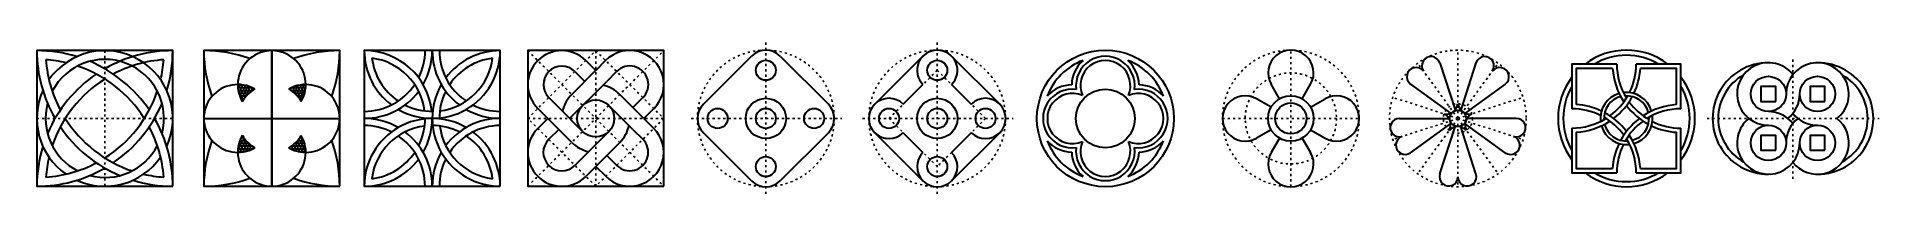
# Model space of a CAD drawing. Header units: millimetres. Extents: x 972 to 6943, y 1448 to 1632.
# Drawn here: x 4203 to 5550, y 1483 to 1596 of the extents above; entities that cross this region are included whole.
import ezdxf

# ---------------------------------------------------------------- set-up
doc = ezdxf.new("R2010")
doc.units = ezdxf.units.MM
doc.linetypes.add('ACAD_ISO03W100', pattern=[30, 12, -18])
doc.layers.add('contornos', color=7, linetype='Continuous', lineweight=30)
doc.layers.add('ejes', color=7, linetype='ACAD_ISO03W100')

msp = doc.modelspace()

# ---------------------------------------------------------------- hatches: boundary and pattern name
at = {"layer": 'contornos', "ltscale": 0.13}
h = msp.add_hatch(dxfattribs=at)
h.set_pattern_fill('AR-B88', color=256, scale=0.01, style=0)
h.paths.add_polyline_path([(4350.289, 1564.899, 0.1316525), (4353.616, 1552.483, -0.1316525), (4362.705, 1561.573, 0.1316525)])
h.paths.add_polyline_path([(4399.954, 1564.899, 0.1316525), (4387.538, 1561.573, -0.1316525), (4396.627, 1552.483, 0.1316525)])
h.paths.add_polyline_path([(4396.627, 1527.65, -0.1316525), (4387.538, 1518.561, 0.1316525), (4399.954, 1515.234, 0.1316525)])
h.paths.add_polyline_path([(4353.616, 1527.65, 0.1316525), (4350.289, 1515.234, 0.1316525), (4362.705, 1518.561, -0.1316525)])

# ---------------------------------------------------------------- linework, layer by layer
for p, q in [((4375.121, 1589.732), (4375.121, 1490.401)), ((4375.121, 1540.067), (4375.121, 1589.732)), ((5241.988, 1590.067), (5241.988, 1590.067)), ((4604.62, 1582.459), (4611.821, 1575.259)), ((4619.084, 1582.542), (4611.821, 1575.259)), ((4690.515, 1550.49), (4725.775, 1585.749)), ((4746.621, 1585.749), (4781.881, 1550.49)), ((4815.788, 1550.49), (4851.048, 1585.749)), ((4871.894, 1585.749), (4907.153, 1550.49)), ((5228.792, 1580.681), (5239.959, 1546.312)), ((5255.184, 1580.681), (5244.017, 1546.312)), ((4592.769, 1540.08), (4619.858, 1567.244)), ((4594.334, 1557.626), (4612.04, 1575.332)), ((4596.595, 1574.432), (4603.868, 1567.16)), ((4627.121, 1574.527), (4619.858, 1567.244)), ((4836.634, 1550.49), (4851.048, 1564.903)), ((4871.894, 1564.903), (4886.307, 1550.49)), ((5111.569, 1554.501), (5105.468, 1565.067)), ((5128.235, 1554.501), (5134.336, 1565.067)), ((5207.44, 1565.168), (5236.675, 1543.927)), ((5276.536, 1565.168), (5247.301, 1543.927)), ((4577.528, 1555.366), (4584.777, 1548.116)), ((4639.063, 1531.97), (4621.43, 1549.603)), ((4647.088, 1539.997), (4629.456, 1557.629)), ((4646.354, 1555.294), (4639.073, 1548.034)), ((5105.468, 1548.4), (5094.902, 1554.501)), ((5134.336, 1548.4), (5144.902, 1554.501)), ((4325.456, 1540.067), (4424.787, 1540.067)), ((4325.456, 1540.067), (4375.121, 1540.067)), ((4375.121, 1540.067), (4424.787, 1540.067)), ((4375.121, 1490.401), (4375.121, 1540.067)), ((4576.75, 1540.09), (4569.488, 1532.807)), ((4569.502, 1547.34), (4576.75, 1540.09)), ((4594.334, 1522.507), (4576.774, 1540.067)), ((4602.312, 1530.485), (4584.777, 1548.116)), ((4654.369, 1547.257), (4647.088, 1539.997)), ((4647.088, 1539.997), (4654.288, 1532.798)), ((5199.284, 1540.067), (5235.421, 1540.067)), ((5207.44, 1514.966), (5236.675, 1536.207)), ((5276.536, 1514.966), (5247.301, 1536.207)), ((5284.692, 1540.067), (5248.555, 1540.067)), ((4584.788, 1532.076), (4577.525, 1524.793)), ((4603.9, 1512.958), (4621.427, 1530.485)), ((4611.894, 1504.9), (4629.453, 1522.507)), ((4639.063, 1531.97), (4646.262, 1524.771)), ((4725.775, 1494.384), (4690.515, 1529.644)), ((4781.881, 1529.644), (4746.621, 1494.384)), ((4851.048, 1494.384), (4815.788, 1529.644)), ((4851.048, 1515.23), (4836.634, 1529.644)), ((4907.153, 1529.644), (4871.894, 1494.384)), ((4886.307, 1529.644), (4871.894, 1515.23)), ((5105.468, 1531.733), (5094.902, 1525.633)), ((5111.569, 1525.633), (5105.468, 1515.067)), ((5128.235, 1525.633), (5134.336, 1515.067)), ((5134.336, 1531.733), (5144.902, 1525.633)), ((5228.792, 1499.453), (5239.959, 1533.821)), ((5255.184, 1499.453), (5244.017, 1533.821)), ((4603.9, 1512.958), (4596.595, 1505.674)), ((4619.941, 1512.947), (4627.189, 1505.698)), ((4611.915, 1504.921), (4604.61, 1497.636)), ((4611.915, 1504.921), (4619.162, 1497.673))]:
    msp.add_line(p, q, dxfattribs=at)
for points in [[(4302.723, 1490.401), (4302.723, 1589.732), (4203.392, 1589.732), (4203.392, 1490.401)], [(4424.787, 1490.401), (4424.787, 1589.732), (4325.456, 1589.732), (4325.456, 1490.401)], [(4542.023, 1490.401), (4542.023, 1589.732), (4442.693, 1589.732), (4442.693, 1490.401)], [(4661.559, 1490.401), (4661.559, 1589.732), (4562.228, 1589.732), (4562.228, 1490.401)], [(5474.369, 1552.56), (5474.369, 1563.418), (5463.51, 1563.418), (5463.51, 1552.56)], [(5510.213, 1552.56), (5510.213, 1563.418), (5499.355, 1563.418), (5499.355, 1552.56)], [(5474.369, 1516.715), (5474.369, 1527.574), (5463.51, 1527.574), (5463.51, 1516.715)], [(5510.213, 1516.715), (5510.213, 1527.574), (5499.355, 1527.574), (5499.355, 1516.715)]]:
    msp.add_lwpolyline(points, close=True, dxfattribs=at)
for points in [[(5358.109, 1579.894), (5325.377, 1579.894), (5325.377, 1547.161)], [(5358.109, 1579.894), (5325.377, 1579.894), (5325.377, 1547.161)], [(5355.052, 1576.737), (5328.534, 1576.737), (5328.534, 1550.219)], [(5405.031, 1547.161), (5405.031, 1579.894), (5372.299, 1579.894)], [(5405.031, 1547.161), (5405.031, 1579.894), (5372.299, 1579.894)], [(5401.874, 1550.219), (5401.874, 1576.737), (5375.356, 1576.737)], [(5325.377, 1532.972), (5325.377, 1500.24), (5358.109, 1500.24)], [(5325.377, 1532.972), (5325.377, 1500.24), (5358.109, 1500.24)], [(5328.534, 1529.915), (5328.534, 1503.396), (5355.052, 1503.396)], [(5372.299, 1500.24), (5405.031, 1500.24), (5405.031, 1532.972)], [(5372.299, 1500.24), (5405.031, 1500.24), (5405.031, 1532.972)], [(5375.356, 1503.396), (5401.874, 1503.396), (5401.874, 1529.915)]]:
    msp.add_lwpolyline(points, dxfattribs=at)
for centre, radius in [((4984.333, 1540.067), 50), ((4736.198, 1575.326), 7.318), ((4861.471, 1575.326), 7.318), ((5468.939, 1557.989), 12.935), ((5504.784, 1557.989), 12.935), ((4611.894, 1540.067), 13.551), ((4736.198, 1540.067), 14.74), ((4861.471, 1540.067), 14.74), ((4984.333, 1540.067), 21.476), ((5119.902, 1540.067), 16.667), ((5119.902, 1540.067), 11.377), ((4700.938, 1540.067), 7.318), ((4736.198, 1540.067), 7.318), ((4771.458, 1540.067), 7.318), ((4826.211, 1540.067), 7.318), ((4861.471, 1540.067), 7.318), ((4896.73, 1540.067), 7.318), ((5241.988, 1540.067), 6.002), ((5468.939, 1522.145), 12.935), ((5504.784, 1522.145), 12.935), ((4736.198, 1504.807), 7.318), ((4861.471, 1504.807), 7.318)]:
    msp.add_circle(centre, radius, dxfattribs=at)
for centre, radius, start, end in [((4302.723, 1589.732), 99.331, 180, 210), ((4203.392, 1490.401), 99.331, 72.885567, 90), ((4302.723, 1589.732), 92.932, 180, 180.127217), ((4253.058, 1540.067), 49.665, 335.704811, 145.207495), ((4302.723, 1490.401), 99.331, 90, 120), ((4203.392, 1589.732), 92.932, 359.872783, 0), ((4203.392, 1589.732), 99.331, 342.885567, 0), ((4424.787, 1589.732), 99.331, 180, 199.792181), ((4325.456, 1490.401), 99.331, 70.207819, 90), ((4375.121, 1564.899), 24.833, 330, 210), ((4424.787, 1490.401), 99.331, 90, 109.792181), ((4325.456, 1589.732), 99.331, 340.207819, 0), ((4492.358, 1589.732), 49.665, 180, 233.188361), ((4442.693, 1540.067), 49.665, 6.008749, 90), ((4492.358, 1589.732), 44.467, 180, 180.351588), ((4492.358, 1589.732), 49.665, 240, 0), ((4442.693, 1589.732), 44.467, 333.405819, 0), ((4442.693, 1589.732), 49.665, 330, 0), ((4542.023, 1589.732), 49.665, 180, 233.188361), ((4542.023, 1589.732), 44.467, 180, 236.051381), ((4542.023, 1540.067), 49.665, 90, 143.188361), ((4492.358, 1589.732), 44.467, 359.648412, 0), ((4587.061, 1564.899), 24.833, 45, 225), ((4636.726, 1564.899), 24.95, 314.84009, 135.159949), ((4736.198, 1575.326), 14.74, 45, 135), ((4861.471, 1575.326), 14.74, 315, 225), ((4861.471, 1575.326), 14.74, 45, 135), ((5119.902, 1573.4), 16.667, 330, 210), ((5365.204, 1540.067), 50, 52.801474, 127.198526), ((4203.392, 1490.401), 92.932, 89.872783, 90), ((4302.723, 1589.732), 92.932, 184.094934, 207.890917), ((4203.392, 1490.401), 92.932, 76.733531, 85.905066), ((4253.058, 1540.067), 43.266, 345.244038, 152.533547), ((4203.392, 1490.401), 92.932, 32.30514, 71.355649), ((4203.392, 1490.401), 99.331, 34.218166, 67.104176), ((4302.723, 1490.401), 92.932, 94.094934, 117.890917), ((4203.392, 1589.732), 92.932, 346.733531, 355.905066), ((4302.723, 1490.401), 92.932, 90, 90.127217), ((4442.693, 1540.067), 44.467, 89.648412, 90), ((4492.358, 1589.732), 44.467, 187.163693, 236.051381), ((4442.693, 1540.067), 44.467, 7.163693, 82.836307), ((4492.358, 1589.732), 44.467, 277.163693, 352.836307), ((4542.023, 1540.067), 44.467, 97.163693, 146.051381), ((4542.023, 1540.067), 44.467, 90, 90.351588), ((4587.061, 1564.899), 13.482, 45, 225), ((4636.726, 1564.899), 13.6, 314.84009, 135.159949), ((4984.333, 1540.067), 45.568, 110.980218, 159.019782), ((4984.333, 1564.159), 24.633, 131.478224, 178.753935), ((4984.333, 1564.159), 21.476, 352.512861, 187.487139), ((4984.333, 1564.159), 18.32, 336.57998, 203.42002), ((4984.333, 1564.159), 24.633, 1.246065, 48.521776), ((4984.333, 1540.067), 45.568, 20.980218, 69.019782), ((5211.415, 1570.64), 6.764, 36, 234), ((5222.359, 1578.591), 6.764, 18, 216), ((5261.617, 1578.591), 6.764, 324, 162), ((5272.561, 1570.64), 6.764, 306, 144), ((5365.204, 1540.067), 46.244, 59.455562, 120.544438), ((5405.031, 1579.894), 50.079, 183.614203, 213.521678), ((5405.031, 1579.894), 46.922, 180, 211.918511), ((5325.377, 1579.894), 46.922, 333.62497, 0), ((5325.377, 1579.894), 50.079, 334.580079, 356.385797), ((5468.939, 1540.067), 40.832, 89.99998, 270.00002), ((5468.939, 1557.989), 22.91, 38.52929, 270), ((5504.784, 1557.989), 22.91, 308.52929, 180), ((5504.784, 1540.067), 40.832, 269.99998, 90.00002), ((4302.723, 1490.401), 99.331, 124.218166, 157.104176), ((4302.723, 1490.401), 92.932, 122.30514, 161.355649), ((4350.289, 1540.067), 24.833, 60, 300), ((4399.954, 1540.067), 24.833, 240, 120), ((4442.693, 1589.732), 44.467, 270, 326.051381), ((4542.023, 1540.067), 49.665, 150, 270), ((4611.894, 1540.067), 24.833, 45, 78.151725), ((4960.242, 1540.067), 24.633, 91.246065, 138.521776), ((4960.242, 1540.067), 24.633, 82.512861, 83.896541), ((5008.425, 1540.067), 24.633, 41.478224, 88.753935), ((5365.204, 1540.067), 50, 142.801474, 217.198526), ((5365.204, 1540.067), 46.244, 149.455562, 210.544438), ((5365.204, 1540.067), 50, 322.801474, 37.198526), ((5365.204, 1540.067), 46.244, 329.455562, 30.544438), ((5468.939, 1540.067), 36.695, 119.6691, 240.3309), ((5504.784, 1540.067), 36.695, 299.6691, 60.3309), ((4253.058, 1540.067), 49.665, 155.704811, 235.207495), ((4253.058, 1540.067), 43.266, 165.244038, 242.533547), ((4203.392, 1589.732), 92.932, 302.30514, 341.355649), ((4203.392, 1589.732), 99.331, 304.218166, 337.104176), ((4375.121, 1540.067), 24.833, 120, 150), ((4375.121, 1540.067), 24.833, 30, 60), ((4442.693, 1589.732), 49.665, 270, 323.188361), ((4492.358, 1589.732), 44.467, 243.405819, 270.351588), ((4542.023, 1540.067), 44.467, 153.405819, 180.351588), ((4542.023, 1589.732), 44.467, 243.405819, 270), ((4611.894, 1540.067), 24.833, 135, 167.914919), ((4700.938, 1540.067), 14.74, 135, 225), ((4771.458, 1540.067), 14.74, 315, 45), ((4826.211, 1540.067), 14.74, 45, 315), ((4826.211, 1540.067), 14.74, 135, 225), ((4896.73, 1540.067), 14.74, 225, 135), ((4896.73, 1540.067), 14.74, 315, 45), ((4960.242, 1540.067), 21.476, 82.512861, 277.487139), ((4960.242, 1540.067), 18.32, 66.57998, 293.42002), ((4984.333, 1564.159), 24.633, 186.103459, 187.487139), ((5008.425, 1540.067), 18.32, 246.57998, 113.42002), ((5008.425, 1540.067), 21.476, 262.512861, 97.487139), ((5086.569, 1540.067), 16.667, 60, 300), ((5153.235, 1540.067), 16.667, 240, 120), ((5233.43, 1551.845), 8.558, 259.302439, 352.697561), ((5250.546, 1551.845), 8.558, 187.302439, 280.697561), ((5325.377, 1500.24), 50.079, 64.580079, 86.385797), ((5365.204, 1540.067), 19.111, 106.422887, 186.641335), ((5365.204, 1540.067), 16.553, 104.779252, 183.121602), ((5325.377, 1579.894), 46.922, 306.114971, 330.228399), ((5325.377, 1579.894), 50.079, 307.31694, 331.595848), ((5365.204, 1540.067), 19.111, 16.422887, 96.641335), ((5365.204, 1540.067), 16.553, 14.779252, 93.121602), ((5405.031, 1579.894), 50.079, 217.31694, 241.595848), ((5405.031, 1579.894), 46.922, 216.114971, 240.228399), ((5405.031, 1500.24), 50.079, 93.614203, 123.521678), ((5468.939, 1557.989), 22.91, 308.52929, 0), ((4302.723, 1589.732), 92.932, 212.30514, 251.355649), ((4203.392, 1490.401), 99.331, 0, 30), ((4492.358, 1490.401), 49.665, 60, 180), ((4442.693, 1490.401), 49.665, 60, 90), ((4442.693, 1540.067), 44.467, 333.405819, 0.351588), ((4442.693, 1540.067), 49.665, 330, 0), ((4542.023, 1490.401), 49.665, 90, 143.188361), ((4542.023, 1589.732), 49.665, 240, 270), ((5199.284, 1533.303), 6.764, 90, 288), ((5228.141, 1535.568), 8.558, 331.302439, 64.697561), ((5255.835, 1535.568), 8.558, 115.302439, 208.697561), ((5284.692, 1533.303), 6.764, 252, 90), ((5325.377, 1500.24), 46.922, 63.62497, 90), ((5325.377, 1579.894), 46.922, 270, 301.918511), ((5325.377, 1579.894), 50.079, 273.614203, 303.521678), ((5325.377, 1500.24), 46.922, 36.114971, 60.228399), ((5325.377, 1500.24), 50.079, 37.31694, 61.595848), ((5365.204, 1540.067), 16.553, 194.779252, 273.121602), ((5405.031, 1500.24), 50.079, 127.31694, 151.595848), ((5405.031, 1500.24), 46.922, 126.114971, 150.228399), ((5365.204, 1540.067), 16.553, 284.779252, 3.121602), ((5365.204, 1540.067), 19.111, 286.422887, 6.641335), ((5405.031, 1500.24), 46.922, 90, 121.918511), ((5405.031, 1579.894), 46.922, 243.62497, 270), ((5468.939, 1522.145), 22.91, 128.52929, 360), ((5468.939, 1522.145), 22.91, 38.52929, 90), ((5504.784, 1522.145), 22.91, 128.52929, 180), ((5504.784, 1557.989), 22.91, 218.52929, 270), ((5504.784, 1522.145), 22.91, 218.52929, 51.47071), ((4302.723, 1589.732), 99.331, 214.218166, 247.104176), ((4203.392, 1490.401), 92.932, 4.094934, 27.890917), ((4424.787, 1490.401), 99.331, 160.207819, 180), ((4375.121, 1515.234), 24.833, 150, 30), ((4375.121, 1540.067), 24.833, 210, 240), ((4375.121, 1540.067), 24.833, 300, 330), ((4325.456, 1490.401), 99.331, 0, 19.792181), ((4442.693, 1490.401), 44.467, 63.405819, 90), ((4492.358, 1490.401), 44.467, 97.163693, 172.836307), ((4442.693, 1490.401), 44.467, 0, 56.051381), ((4442.693, 1490.401), 49.665, 0, 53.188361), ((4492.358, 1490.401), 44.467, 63.405819, 90.351588), ((4542.023, 1540.067), 44.467, 187.163693, 262.836307), ((4542.023, 1490.401), 44.467, 90, 146.051381), ((4492.358, 1490.401), 44.467, 7.163693, 56.051381), ((4492.358, 1490.401), 49.665, 0, 53.188361), ((4587.061, 1515.234), 24.852, 135, 314.920045), ((4587.061, 1515.234), 13.502, 135, 314.920045), ((4611.894, 1540.067), 24.833, 225, 257.976504), ((4636.726, 1515.234), 24.837, 224.996174, 45.003826), ((4636.726, 1515.234), 13.487, 224.996174, 45.003826), ((4611.894, 1540.067), 24.833, 315, 347.893826), ((4960.242, 1540.067), 24.633, 221.478224, 268.753935), ((4984.333, 1540.067), 45.568, 200.980218, 249.019782), ((4984.333, 1515.975), 18.32, 156.57998, 23.42002), ((4984.333, 1540.067), 45.568, 290.980218, 339.019782), ((5008.425, 1540.067), 24.633, 271.246065, 318.521776), ((5203.464, 1520.438), 6.764, 108, 306), ((5241.988, 1525.508), 8.558, 43.302439, 136.697561), ((5280.512, 1520.438), 6.764, 234, 72), ((5365.204, 1540.067), 19.111, 196.422887, 276.641335), ((5405.031, 1500.24), 50.079, 154.580079, 176.385797), ((5325.377, 1500.24), 46.922, 0, 31.918511), ((5325.377, 1500.24), 50.079, 3.614203, 33.521678), ((5405.031, 1579.894), 50.079, 244.580079, 266.385797), ((4302.723, 1490.401), 99.331, 162.885567, 180), ((4302.723, 1490.401), 92.932, 166.733531, 175.905066), ((4253.058, 1540.067), 49.665, 245.704811, 325.207495), ((4253.058, 1540.067), 43.266, 255.244038, 332.533547), ((4442.693, 1540.067), 49.665, 270, 323.188361), ((4442.693, 1540.067), 44.467, 277.163693, 326.051381), ((4542.023, 1490.401), 49.665, 150, 180), ((4542.023, 1490.401), 44.467, 153.405819, 180), ((4861.471, 1504.807), 14.74, 135, 45), ((4984.333, 1515.975), 24.633, 181.246065, 228.521776), ((4984.333, 1515.975), 21.476, 172.512861, 7.487139), ((4984.333, 1515.975), 24.633, 311.478224, 358.753935), ((5119.902, 1506.733), 16.667, 150, 30), ((5405.031, 1500.24), 46.922, 153.62497, 180), ((4203.392, 1589.732), 99.331, 270, 300), ((4203.392, 1589.732), 92.932, 270, 270.127217), ((4203.392, 1589.732), 92.932, 274.094934, 297.890917), ((4302.723, 1589.732), 99.331, 252.885567, 270), ((4302.723, 1589.732), 92.932, 256.733531, 265.905066), ((4302.723, 1589.732), 92.932, 269.872783, 270), ((4325.456, 1589.732), 99.331, 270, 289.792181), ((4424.787, 1589.732), 99.331, 250.207819, 270), ((4442.693, 1540.067), 44.467, 270, 270.351588), ((4542.023, 1540.067), 44.467, 269.648412, 270), ((5235.224, 1497.363), 6.764, 162, 0), ((5248.752, 1497.363), 6.764, 180, 18), ((5365.204, 1540.067), 50, 232.801474, 307.198526), ((5365.204, 1540.067), 46.244, 239.455562, 300.544438), ((4302.723, 1490.401), 92.932, 179.872783, 180), ((4203.392, 1490.401), 92.932, 0, 0.127217), ((4492.358, 1490.401), 44.467, 179.648412, 180), ((4492.358, 1490.401), 44.467, 0, 0.351588), ((4736.198, 1504.807), 14.74, 225, 315), ((4861.471, 1504.807), 14.74, 225, 315)]:
    msp.add_arc(centre, radius, start, end, dxfattribs=at)
at = {"layer": 'contornos'}
for p in [(5103.235, 1540.067), (5136.569, 1540.067)]:
    msp.add_point(p, dxfattribs=at)
at = {"layer": 'ejes', "ltscale": 0.13}
for p, q in [((4253.058, 1589.732), (4253.058, 1490.401)), ((4562.228, 1589.732), (4661.559, 1490.401)), ((4562.228, 1490.401), (4661.559, 1589.732)), ((4562.228, 1589.732), (4611.894, 1540.067)), ((4562.228, 1540.067), (4611.894, 1589.732)), ((4611.894, 1490.401), (4611.894, 1589.732)), ((4611.894, 1540.067), (4661.559, 1589.732)), ((4611.894, 1589.732), (4661.559, 1540.067)), ((4736.198, 1595.58), (4736.198, 1483.008)), ((4861.471, 1595.58), (4861.471, 1483.008)), ((5119.902, 1490.067), (5119.902, 1590.067)), ((5241.988, 1540.067), (5241.988, 1590.067)), ((5241.988, 1540.067), (5212.599, 1580.518)), ((5241.988, 1540.067), (5271.377, 1580.518)), ((5486.862, 1583.19), (5486.862, 1495.802)), ((4861.471, 1575.326), (4851.048, 1564.903)), ((4861.471, 1575.326), (4871.894, 1564.903)), ((4826.211, 1540.067), (4836.634, 1550.49)), ((4896.73, 1540.067), (4886.307, 1550.49)), ((5241.988, 1540.067), (5194.435, 1555.518)), ((5241.988, 1540.067), (5289.541, 1555.518)), ((4203.392, 1540.067), (4302.723, 1540.067)), ((4562.228, 1540.067), (4661.559, 1540.067)), ((4611.894, 1490.401), (4562.228, 1540.067)), ((4611.894, 1540.067), (4661.559, 1490.401)), ((4661.559, 1540.067), (4611.894, 1490.401)), ((4681.636, 1540.067), (4791.739, 1540.067)), ((4806.909, 1540.067), (4917.011, 1540.067)), ((4826.211, 1540.067), (4836.634, 1529.644)), ((4896.73, 1540.067), (4886.307, 1529.644)), ((5069.902, 1540.067), (5169.902, 1540.067)), ((5241.988, 1540.067), (5194.435, 1524.616)), ((5241.988, 1540.067), (5212.599, 1499.616)), ((5241.988, 1540.067), (5241.988, 1490.067)), ((5241.988, 1540.067), (5271.377, 1499.616)), ((5241.988, 1540.067), (5289.541, 1524.616)), ((5424.049, 1540.067), (5549.867, 1540.067)), ((4861.471, 1504.807), (4851.048, 1515.23)), ((4871.894, 1515.23), (4861.471, 1504.807))]:
    msp.add_line(p, q, dxfattribs=at)
for centre, radius in [((4736.198, 1540.067), 50), ((4861.471, 1540.067), 50), ((5119.902, 1540.067), 50), ((5241.988, 1540.067), 50), ((5119.902, 1540.067), 33.333), ((5241.988, 1540.067), 10.691)]:
    msp.add_circle(centre, radius, dxfattribs=at)

doc.saveas('drawing.dxf')
